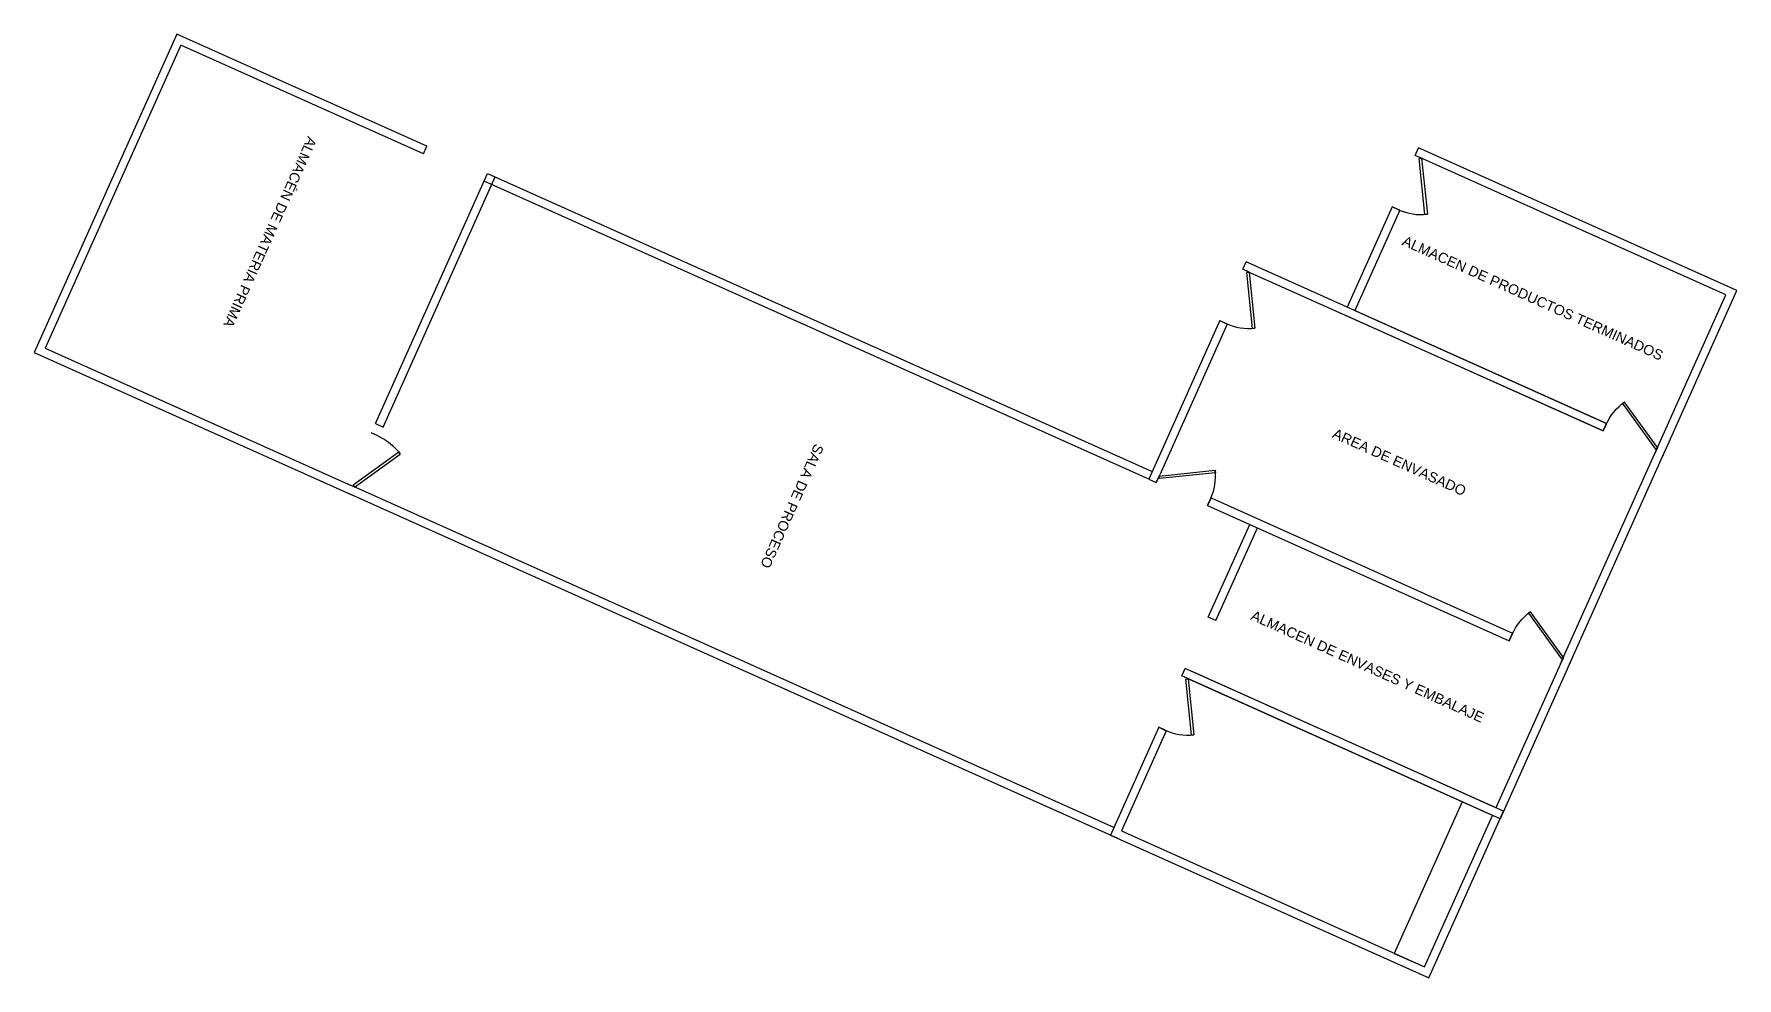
# Model space of a CAD drawing. Header units: metres. Extents: x 2572 to 5235, y 1556 to 2684.
# Drawn here: x 3313.7 to 3344.45, y 2217.27 to 2234.31 of the extents above; entities that cross this region are included whole.
import ezdxf

# ---------------------------------------------------------------- set-up
doc = ezdxf.new("R2010")
doc.units = ezdxf.units.M
doc.layers.add('ROTULO', color=7, linetype='Continuous', lineweight=18)
doc.styles.add('arial', font='arial.ttf')

msp = doc.modelspace()

# ---------------------------------------------------------------- texts
at = {"layer": 'ROTULO', "color": 7, "lineweight": -3, "style": 'arial'}
for s, rotation, p in [('ALMACÉN DE MATERIA PRIMA ', 245.846, (3318.649, 2232.474)), ('ALMACEN DE PRODUCTOS TERMINADOS', 335.846, (3338.391, 2230.506)), ('AREA DE ENVASADO', 335.846, (3337.131, 2227.028)), ('SALA DE PROCESO ', 245.846, (3327.804, 2226.926)), ('ALMACEN DE ENVASES Y EMBALAJE', 335.846, (3335.657, 2223.742))]:
    msp.add_text(s, height=0.18248, rotation=rotation, dxfattribs=at).set_placement(p)

# ---------------------------------------------------------------- blocks, each defined once
blk = doc.blocks.new('*U24')
for p, q in [((0, 0), (0, -5)), ((40, 0), (40, -5))]:
    blk.add_line(p, q)
blk.add_lwpolyline([(0, 0), (34.6, 20), (35.5, 18.5), (0.9, -1.5)], close=True)
blk.add_arc((0, 0), 40, 0, 30)

# ---------------------------------------------------------------- linework, layer by layer
for p, q in [((3316.282, 2234.308), (3313.704, 2228.559)), ((3320.799, 2232.282), (3316.282, 2234.308)), ((3316.357, 2234.109), (3313.902, 2228.635)), ((3320.737, 2232.145), (3316.357, 2234.109)), ((3344.453, 2229.675), (3338.704, 2232.253)), ((3344.254, 2229.599), (3338.78, 2232.055)), ((3319.868, 2227.275), (3321.894, 2231.791)), ((3320.005, 2227.213), (3322.03, 2231.73)), ((3338.227, 2231.189), (3337.415, 2229.379)), ((3338.364, 2231.128), (3337.552, 2229.317)), ((3342.1, 2227.278), (3335.59, 2230.197)), ((3342.038, 2227.141), (3335.666, 2229.999)), ((3342.965, 2226.725), (3344.254, 2229.599)), ((3343.102, 2226.664), (3344.453, 2229.675)), ((3337.552, 2229.317), (3342.1, 2227.278)), ((3335.113, 2229.133), (3333.831, 2226.273)), ((3335.25, 2229.072), (3334.029, 2226.349)), ((3337.354, 2229.242), (3342.038, 2227.141)), ((3313.704, 2228.559), (3319.453, 2225.981)), ((3313.902, 2228.635), (3319.377, 2226.18)), ((3313.902, 2228.635), (3319.377, 2226.18)), ((3341.329, 2223.075), (3342.965, 2226.725)), ((3341.404, 2222.877), (3343.164, 2226.801)), ((3333.276, 2219.782), (3319.316, 2226.043)), ((3333.201, 2219.98), (3319.514, 2226.118)), ((3334.956, 2225.933), (3340.402, 2223.491)), ((3334.895, 2225.796), (3340.34, 2223.354)), ((3334.905, 2223.782), (3335.656, 2225.455)), ((3335.042, 2223.72), (3335.793, 2225.394)), ((3340.238, 2220.277), (3334.49, 2222.855)), ((3341.267, 2222.939), (3340.101, 2220.338)), ((3341.466, 2223.014), (3340.177, 2220.14)), ((3340.177, 2220.14), (3334.428, 2222.718)), ((3340.04, 2220.201), (3334.565, 2222.656)), ((3340.101, 2220.338), (3334.626, 2222.793)), ((3334.012, 2221.791), (3333.139, 2219.844)), ((3334.149, 2221.729), (3333.337, 2219.919)), ((3338.812, 2217.464), (3340.04, 2220.201)), ((3338.888, 2217.266), (3340.238, 2220.277)), ((3333.139, 2219.844), (3338.888, 2217.266)), ((3333.337, 2219.919), (3338.812, 2217.464))]:
    msp.add_line(p, q)
for points in [[(3320.737, 2232.145), (3320.799, 2232.282)], [(3338.78, 2232.055), (3338.643, 2232.116), (3338.704, 2232.253)], [(3321.894, 2231.791), (3333.892, 2226.41), (3333.831, 2226.273), (3321.832, 2231.654)], [(3338.364, 2231.128), (3338.227, 2231.189)], [(3335.666, 2229.999), (3335.529, 2230.06), (3335.59, 2230.197)], [(3335.113, 2229.133), (3335.25, 2229.072)], [(3319.868, 2227.275), (3320.005, 2227.213)], [(3342.038, 2227.141), (3342.1, 2227.278)], [(3333.831, 2226.273), (3333.968, 2226.212), (3334.029, 2226.349)], [(3334.895, 2225.796), (3334.956, 2225.933)], [(3335.042, 2223.72), (3334.905, 2223.782)], [(3340.34, 2223.354), (3340.402, 2223.491)], [(3334.428, 2222.718), (3334.49, 2222.855)], [(3341.267, 2222.939), (3341.329, 2223.075)], [(3334.012, 2221.791), (3334.149, 2221.729)], [(3340.04, 2220.201), (3339.492, 2220.447), (3338.265, 2217.709), (3338.812, 2217.464), (3340.04, 2220.201)]]:
    msp.add_lwpolyline(points)

# ---------------------------------------------------------------- block references
at = {"yscale": 0.0254, "zscale": 0.0254}
for p, xscale, rotation in [((3338.759, 2232.064), 0.0254, 245.8460281696906), ((3335.645, 2230.008), 0.0254, 245.8460281696906), ((3343.017, 2226.841), -0.0254, 335.8460281696906), ((3319.493, 2226.128), -0.0254, 245.8460281696906), ((3334.02, 2226.328), 0.0254, 335.8460281696906), ((3341.319, 2223.054), -0.0254, 335.8460281696906), ((3334.544, 2222.666), 0.0254, 245.8460281696906)]:
    msp.add_blockref('*U24', p, dxfattribs=dict(at, xscale=xscale, rotation=rotation))

msp.set_redraw_order([(e.dxf.handle, doc.entitydb.next_handle()) for e in msp.query("TEXT MTEXT ATTDEF DIMENSION ARC_DIMENSION")])  # texts and dimensions are drawn at this point

doc.saveas('drawing.dxf')
